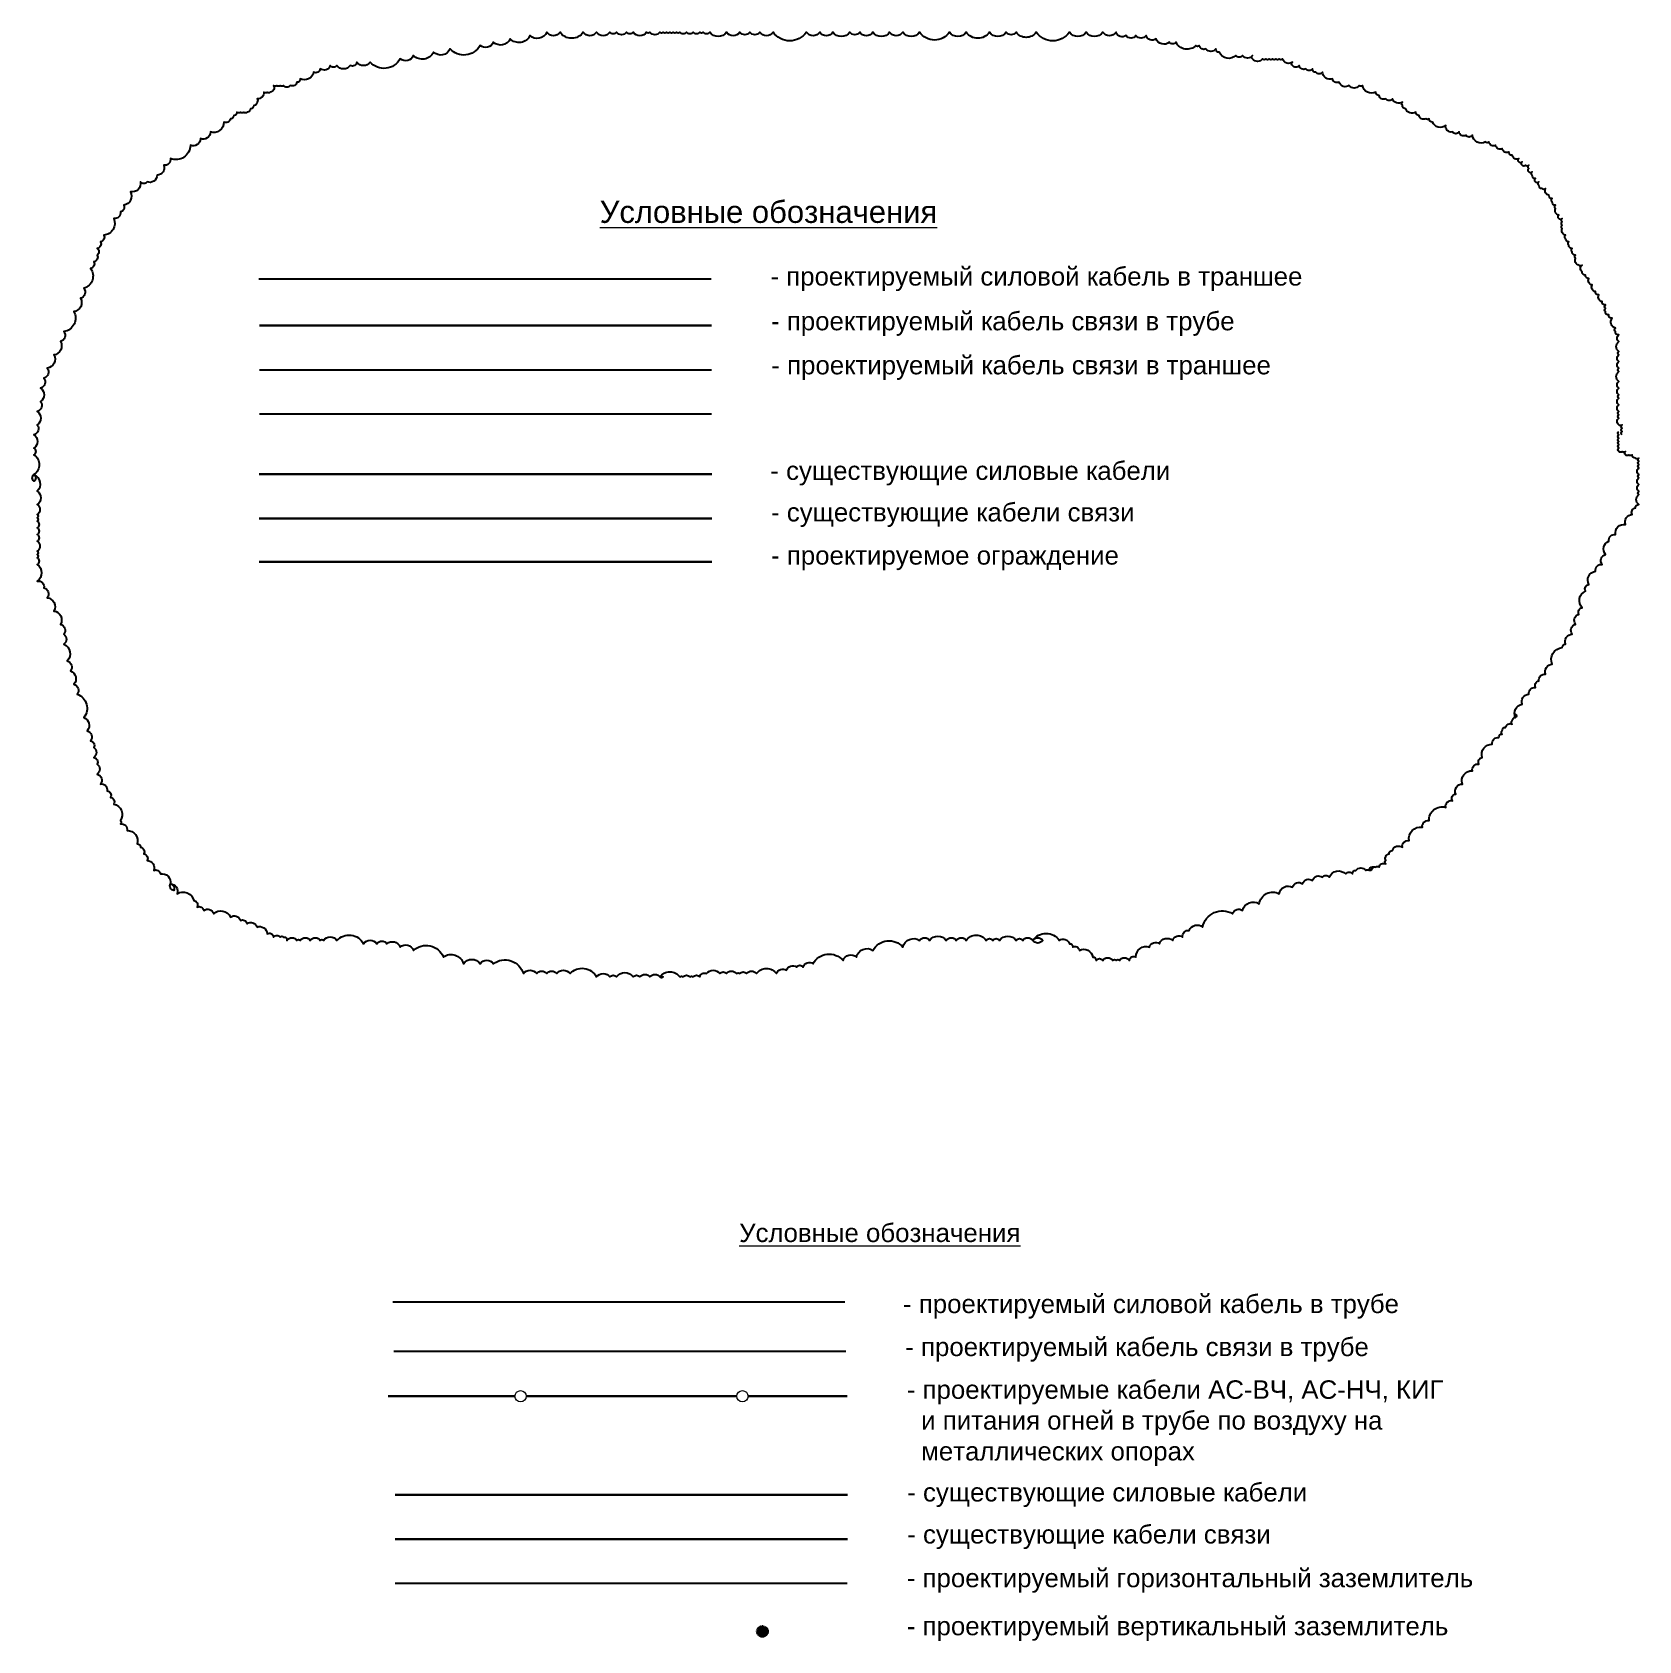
# Model space of a CAD drawing. Header units: millimetres. Extents: x -9712089 to 9811186, y -16952483 to 15586308.
# Drawn here: x 7790 to 29520, y 8968 to 30731 of the extents above; entities that cross this region are included whole.
import ezdxf

# ---------------------------------------------------------------- set-up
doc = ezdxf.new("R2010")
doc.units = ezdxf.units.MM
for name, pattern in [('DASHED', [19.05, 12.7, -6.35]), ('HIDDEN', [9.525, 6.35, -3.175]), ('K5LT3', [13, 8, -2, 1, -2])]:
    doc.linetypes.add(name, pattern=pattern)
doc.layers.add('ТРУБЫ', color=5, linetype='Continuous')
doc.styles.add('ar_10', font='ARIAL.TTF')
doc.linetypes.add('FENCE_1', pattern='A,3,[131,ltypeshp.shx,S=0.8,R=180,X=2.3,Y=0.8],6,[131,ltypeshp.shx,S=0.8,R=0,X=0.7,Y=-0.8],3', length=12)
doc.linetypes.add('POWER_CABLE_EXIST_04', pattern='A,12,-2.4,["<",Standard,S=2.4,R=0,X=0,Y=-1.2],12,[">",Standard,S=2.4,R=0,X=-1.2,Y=-1.2],-4.8', length=31.2)
doc.linetypes.add('POWER_CABLE_PROJECT', pattern='A,36,-2,["W",Standard,S=3,R=0,X=0,Y=-1.5],-5', length=43)
doc.linetypes.add('SVZ_CABLE_EXIST_2', pattern='A,12,-2.4,[133,ltypeshp.shx,S=0.6,R=0,X=5.4,Y=0],5.4,[133,ltypeshp.shx,S=0.4,R=0,X=0.2,Y=0],-1.2,5.4,[133,ltypeshp.shx,S=0.2,R=0,X=-6.2,Y=0],-2.4', length=28.8)
doc.linetypes.add('SVZ_CABLE_PROJ_1', pattern='A,36,["///",Standard,S=3,R=0,X=0,Y=-3],0', length=36)
doc.linetypes.add('SVZ_CABLE_PROJ_3', pattern='A,36,-2,["/",Standard,S=3,R=0,X=0,Y=-1.5],-5', length=43)

msp = doc.modelspace()

# ---------------------------------------------------------------- texts
at = {"color": 5, "linetype": 'Continuous', "lineweight": 5, "ltscale": 0.1, "attachment_point": 1, "style": 'ar_10'}
for s, insert, char_height, width in [('{\\L\\C1;Условные обозначения}', (15466, 28451), 300, 5271.99), ('{\\C1;- проектируемый силовой кабель в траншее}', (17775, 27553), 250, 7700.05), ('{\\C1;- проектируемый кабель связи в трубе}', (17783, 26948), 250, 7700.05), ('{\\C1;- проектируемый кабель связи в траншее}', (17787, 26352), 250, 7700.05), ('{\\C1;- существующие силовые кабели}', (17773, 24924), 250, 7700.05), ('{\\C1;- существующие кабели связи}', (17783, 24362), 250, 7700.05), ('{\\C1;- проектируемое ограждение}', (17783, 23778), 250, 7700.05), ('{\\L\\C1;Условные обозначения}', (17352, 14613), 250, 4574.72), ('{\\C1;- проектируемый силовой кабель в трубе}', (19568, 13652), 250, 7700.05), ('{\\C1;- проектируемый кабель связи в трубе}', (19598, 13070), 250, 7700.05), ('{\\C1;- проектируемые кабели АС-ВЧ, АС-НЧ, КИГ\\P  и питания огней в трубе по воздуху на\\P  металлических опорах}', (19619, 12492), 250, 7503.19), ('{\\C1;- существующие силовые кабели}', (19625, 11103), 250, 7700.05), ('{\\C1;- существующие кабели связи}', (19625, 10534), 250, 7700.05), ('{\\C1;- проектируемый горизонтальный заземлитель}', (19619, 9943), 250, 7700.05), ('{\\C1;- проектируемый вертикальный заземлитель}', (19619, 9293), 250, 7700.05)]:
    msp.add_mtext(s, dxfattribs=dict(at, insert=insert, char_height=char_height, width=width))

# ---------------------------------------------------------------- hatches: boundary and pattern name
at = {"layer": 'ТРУБЫ', "linetype": 'HIDDEN', "ltscale": 2}
msp.add_hatch(color=256, dxfattribs=at).paths.add_polyline_path([(17592, 9095, 1), (17740, 9095, 1)])

# ---------------------------------------------------------------- linework, layer by layer
at = {"ltscale": 2}
msp.add_lwpolyline([(29294, 25285, -0.520567), (29294, 25330, -0.520567), (29294, 25375, -0.520567), (29294, 25420, -0.520567), (29249, 25420, -0.520567), (29249, 25510, -0.520567), (29249, 25555, -0.520567), (29249, 25600, -0.520567), (29249, 25690, -0.520567), (29249, 25780, -0.520567), (29249, 25825, -0.520567), (29249, 25915, -0.520567), (29249, 26005, -0.520567), (29249, 26140, -0.520567), (29249, 26185, -0.520567), (29249, 26275, -0.520567), (29249, 26365, -0.520567), (29249, 26410, -0.520567), (29249, 26545, -0.520567), (29249, 26636, -0.520567), (29204, 26680, -0.520567), (29204, 26726, -0.520567), (29159, 26861, -0.520567), (29114, 26906, -0.520567), (29069, 26951, -0.520567), (29069, 26996, -0.520567), (29069, 27041, -0.520567), (29024, 27086, -0.520567), (28979, 27176, -0.520567), (28934, 27221, -0.520567), (28889, 27311, -0.520567), (28844, 27401, -0.520567), (28799, 27446, -0.520567), (28754, 27491, -0.520567), (28754, 27581, -0.520567), (28709, 27581, -0.520567), (28664, 27671, -0.520567), (28664, 27716, -0.520567), (28619, 27761, -0.520567), (28619, 27806, -0.520567), (28574, 27851, -0.520567), (28574, 27896, -0.520567), (28529, 27941, -0.520567), (28529, 27986, -0.520567), (28484, 28076, -0.520567), (28484, 28121, -0.520567), (28484, 28166, -0.520567), (28484, 28211, -0.520567), (28439, 28211, -0.520567), (28439, 28256, -0.520567), (28394, 28346, -0.520567), (28394, 28391, -0.520567), (28349, 28436, -0.520567), (28349, 28481, -0.520567), (28304, 28526, -0.520567), (28259, 28616, -0.520567), (28214, 28616, -0.520567), (28169, 28661, -0.520567), (28169, 28706, -0.520567), (28124, 28706, -0.520567), (28124, 28751, -0.520567), (28078, 28796, -0.520567), (28078, 28841, -0.520567), (28033, 28841, -0.520567), (28033, 28886, -0.520567), (28033, 28931, -0.520567), (27988, 28931, -0.520567), (27988, 28931, -0.520567), (27943, 28931, -0.520567), (27943, 28976, -0.520567), (27898, 28976, -0.520567), (27898, 29021, -0.520567), (27808, 29066, -0.520567), (27763, 29111, -0.520567), (27673, 29156, -0.520567), (27583, 29201, -0.520567), (27493, 29246, -0.520567), (27448, 29246, -0.520567), (27268, 29336, -0.520567), (27178, 29336, -0.520567), (27088, 29381, -0.520567), (26998, 29381, -0.520567), (26908, 29471, -0.520567), (26728, 29516, -0.520567), (26682, 29561, -0.520567), (26637, 29561, -0.520567), (26547, 29606, -0.520567), (26502, 29651, -0.520567), (26367, 29696, -0.520567), (26322, 29741, -0.520567), (26322, 29786, -0.520567), (26187, 29831, -0.520567), (26097, 29831, -0.520567), (26007, 29876, -0.520567), (25962, 29921, -0.520567), (25782, 30011, -0.520567), (25737, 30011, -0.520567), (25602, 30011, -0.520567), (25467, 30056, -0.520567), (25376, 30101, -0.520567), (25241, 30191, -0.520567), (25151, 30191, -0.520567), (25106, 30236, -0.520567), (25016, 30236, -0.520567), (24926, 30281, -0.520567), (24836, 30281, -0.520567), (24836, 30326, -0.520567), (24701, 30371, -0.520567), (24656, 30371, -0.520567), (24611, 30371, -0.520567), (24566, 30371, -0.520567), (24566, 30371, -0.520567), (24521, 30371, -0.520567), (24476, 30371, -0.520567), (24431, 30371, -0.520567), (24296, 30371, -0.520567), (24296, 30416, -0.520567), (24161, 30416, -0.520567), (24071, 30416, -0.520567), (23845, 30461, -0.520567), (23800, 30506, -0.520567), (23665, 30506, -0.520567), (23575, 30551, -0.520567), (23530, 30551, -0.520567), (23260, 30596, -0.520567), (23170, 30596, -0.520567), (22990, 30641, -0.520567), (22855, 30686, -0.520567), (22719, 30686, -0.520567), (22584, 30686, -0.520567), (22449, 30731, -0.520567), (22269, 30731, -0.520567), (22044, 30731, -0.520567), (21819, 30731, -0.520567), (21369, 30731, -0.520567), (21098, 30731, -0.520567), (20963, 30731, -0.520567), (20738, 30731, -0.520567), (20423, 30731, -0.520567), (20198, 30731, -0.520567), (19792, 30731, -0.520567), (19567, 30731, -0.520567), (19387, 30731, -0.520567), (19162, 30731, -0.520567), (18982, 30731, -0.520567), (18847, 30731, -0.520567), (18621, 30731, -0.520567), (18441, 30731, -0.520567), (18261, 30731, -0.520567), (17811, 30731, -0.520567), (17631, 30731, -0.520567), (17496, 30731, -0.520567), (17361, 30731, -0.520567), (17180, 30731, -0.520567), (16955, 30731, -0.520567), (16865, 30731, -0.520567), (16820, 30731, -0.520567), (16730, 30731, -0.520567), (16640, 30731, -0.520567), (16550, 30731, -0.520567), (16505, 30731, -0.520567), (16460, 30731, -0.520567), (16415, 30731, -0.520567), (16415, 30731, -0.520567), (16370, 30731, -0.520567), (16325, 30731, -0.520567), (16280, 30731, -0.520567), (16145, 30731, -0.520567), (16100, 30731, -0.520567), (15919, 30731, -0.520567), (15829, 30731, -0.520567), (15694, 30731, -0.520567), (15604, 30731, -0.520567), (15424, 30731, -0.520567), (15244, 30731, -0.520567), (14929, 30731, -0.520567), (14749, 30731, -0.520567), (14523, 30686, -0.520567), (14253, 30641, -0.520567), (14028, 30596, -0.520567), (13848, 30551, -0.520567), (13443, 30506, -0.520567), (13217, 30461, -0.520567), (12947, 30416, -0.520567), (12767, 30371, -0.520567), (12362, 30326, -0.520567), (12182, 30326, -0.520567), (12092, 30281, -0.520567), (11912, 30281, -0.520567), (11821, 30281, -0.520567), (11686, 30236, -0.520567), (11596, 30191, -0.520567), (11416, 30101, -0.520567), (11371, 30056, -0.520567), (11281, 30011, -0.520567), (11191, 30011, -0.520567), (11146, 30011, -0.520567), (11101, 30011, -0.520567), (11056, 30011, -0.520567), (11011, 29921, -0.520567), (10966, 29921, -0.520567), (10921, 29921, -0.520567), (10831, 29831, -0.520567), (10831, 29786, -0.520567), (10786, 29741, -0.520567), (10741, 29696, -0.520567), (10741, 29696, -0.520567), (10696, 29651, -0.520567), (10651, 29651, -0.520567), (10606, 29651, -0.520567), (10560, 29651, -0.520567), (10516, 29606, -0.520567), (10471, 29561, -0.520567), (10380, 29516, -0.520567), (10200, 29381, -0.520567), (10065, 29291, -0.520567), (9930, 29201, -0.520567), (9660, 29021, -0.520567), (9570, 28931, -0.520567), (9480, 28796, -0.520567), (9345, 28706, -0.520567), (9255, 28706, -0.520567), (9119, 28571, -0.520567), (9029, 28391, -0.520567), (8984, 28301, -0.520567), (8894, 28211, -0.520567), (8759, 27986, -0.520567), (8714, 27896, -0.520567), (8669, 27806, -0.520567), (8669, 27716, -0.520567), (8624, 27626, -0.520567), (8579, 27536, -0.520567), (8489, 27266, -0.520567), (8444, 27131, -0.520567), (8354, 26951, -0.520567), (8219, 26680, -0.520567), (8174, 26545, -0.520567), (8084, 26365, -0.520567), (7994, 26185, -0.520567), (7949, 26050, -0.520567), (7904, 25915, -0.520567), (7904, 25735, -0.520567), (7859, 25600, -0.520567), (7859, 25420, -0.520567), (7814, 25285, -0.520567), (7814, 25105, -0.520567), (7814, 25015, -0.520567), (7814, 24745, -0.520567), (7814, 24655, -0.520567), (7814, 24655, -0.520567), (7814, 24745, -0.520567), (7859, 24520, -0.520567), (7859, 24340, -0.520567), (7859, 24205, -0.520567), (7859, 24160, -0.520567), (7859, 24115, -0.520567), (7859, 24025, -0.520567), (7859, 23935, -0.520567), (7859, 23845, -0.520567), (7859, 23710, -0.520567), (7859, 23665, -0.520567), (7859, 23620, -0.520567), (7859, 23530, -0.520567), (7859, 23305, -0.520567), (7949, 23215, -0.520567), (7994, 23080, -0.520567), (8084, 22900, -0.520567), (8174, 22720, -0.520567), (8219, 22585, -0.520567), (8219, 22450, -0.520567), (8264, 22225, -0.520567), (8309, 22089, -0.520567), (8354, 21909, -0.520567), (8399, 21774, -0.520567), (8489, 21459, -0.520567), (8534, 21279, -0.520567), (8579, 21144, -0.520567), (8624, 21054, -0.520567), (8624, 20919, -0.520567), (8669, 20829, -0.520567), (8669, 20694, -0.520567), (8714, 20559, -0.520567), (8804, 20469, -0.520567), (8849, 20379, -0.520567), (8894, 20289, -0.520567), (8984, 20064, -0.520567), (8984, 20019, -0.520567), (9074, 19929, -0.520567), (9210, 19749, -0.520567), (9255, 19704, -0.520567), (9300, 19614, -0.520567), (9345, 19524, -0.520567), (9435, 19389, -0.520567), (9525, 19344, -0.520567), (9660, 19209, -0.520567), (9705, 19119, -0.520567), (9705, 19119, -0.520567), (9660, 19209, -0.520567), (9750, 19074, -0.520567), (9975, 18984, -0.520567), (10020, 18894, -0.520567), (10110, 18849, -0.520567), (10245, 18804, -0.520567), (10471, 18759, -0.520567), (10606, 18714, -0.520567), (10696, 18669, -0.520567), (10831, 18624, -0.520567), (10966, 18534, -0.520567), (11056, 18489, -0.520567), (11146, 18489, -0.520567), (11191, 18489, -0.520567), (11236, 18444, -0.520567), (11371, 18444, -0.520567), (11416, 18444, -0.520567), (11551, 18444, -0.520567), (11686, 18444, -0.520567), (11731, 18444, -0.520567), (11912, 18444, -0.520567), (12272, 18399, -0.520567), (12452, 18399, -0.520567), (12587, 18399, -0.520567), (12767, 18354, -0.520567), (12947, 18309, -0.520567), (13353, 18219, -0.520567), (13623, 18129, -0.520567), (13848, 18129, -0.520567), (14028, 18129, -0.520567), (14433, 17994, -0.520567), (14614, 17994, -0.520567), (14749, 17994, -0.520567), (14884, 17994, -0.520567), (15064, 17994, -0.520567), (15424, 17949, -0.520567), (15604, 17949, -0.520567), (15694, 17949, -0.520567), (15919, 17949, -0.520567), (16010, 17949, -0.520567), (16145, 17949, -0.520567), (16280, 17949, -0.520567), (16325, 17949, -0.520567), (16325, 17949, -0.520567), (16280, 17949, -0.520567), (16550, 17949, -0.520567), (16595, 17949, -0.520567), (16685, 17949, -0.520567), (16730, 17949, -0.520567), (16820, 17949, -0.520567), (16910, 17994, -0.520567), (17090, 17994, -0.520567), (17180, 17994, -0.520567), (17315, 17994, -0.520567), (17361, 17994, -0.520567), (17451, 17994, -0.520567), (17586, 17994, -0.520567), (17856, 17994, -0.520567), (17991, 18039, -0.520567), (18126, 18084, -0.520567), (18216, 18084, -0.520567), (18351, 18129, -0.520567), (18757, 18174, -0.520567), (18937, 18219, -0.520567), (19162, 18309, -0.520567), (19567, 18354, -0.520567), (19792, 18444, -0.520567), (19928, 18444, -0.520567), (20153, 18444, -0.520567), (20288, 18444, -0.520567), (20423, 18444, -0.520567), (20693, 18444, -0.520567), (20783, 18444, -0.520567), (20873, 18444, -0.520567), (21098, 18444, -0.520567), (21188, 18444, -0.520567), (21323, 18444, -0.520567), (21459, 18444, -0.520567), (21459, 18444, -0.520567), (21323, 18444, -0.520567), (21684, 18444, -0.520567), (21819, 18399, -0.520567), (21864, 18354, -0.520567), (21954, 18309, -0.520567), (22134, 18219, -0.520567), (22179, 18174, -0.520567), (22269, 18174, -0.520567), (22404, 18174, -0.520567), (22449, 18174, -0.520567), (22494, 18174, -0.520567), (22629, 18174, -0.520567), (22719, 18219, -0.520567), (22900, 18354, -0.520567), (23035, 18399, -0.520567), (23215, 18444, -0.520567), (23350, 18489, -0.520567), (23440, 18579, -0.520567), (23620, 18624, -0.520567), (24026, 18804, -0.520567), (24161, 18849, -0.520567), (24386, 18939, -0.520567), (24656, 19074, -0.520567), (24836, 19164, -0.520567), (24971, 19209, -0.520567), (25106, 19254, -0.520567), (25241, 19299, -0.520567), (25331, 19299, -0.520567), (25557, 19344, -0.520567), (25647, 19344, -0.520567), (25692, 19389, -0.520567), (25827, 19389, -0.520567), (25872, 19389, -0.520567), (25917, 19434, -0.520567), (25917, 19434, -0.520567), (25872, 19389, -0.520567), (25962, 19434, -0.520567), (26007, 19434, -0.520567), (26097, 19479, -0.520567), (26097, 19524, -0.520567), (26142, 19614, -0.520567), (26187, 19659, -0.520567), (26322, 19704, -0.520567), (26412, 19794, -0.520567), (26592, 19974, -0.520567), (26682, 20064, -0.520567), (26908, 20244, -0.520567), (26998, 20334, -0.520567), (27043, 20424, -0.520567), (27133, 20559, -0.520567), (27268, 20739, -0.520567), (27358, 20829, -0.520567), (27403, 20919, -0.520567), (27538, 21099, -0.520567), (27628, 21189, -0.520567), (27673, 21234, -0.520567), (27673, 21279, -0.520567), (27718, 21324, -0.520567), (27808, 21369, -0.520567), (27808, 21414, -0.520567), (27853, 21459, -0.520567), (27853, 21504, -0.520567), (27853, 21504, -0.520567), (27853, 21459, -0.520567), (27943, 21639, -0.520567), (28033, 21774, -0.520567), (28124, 21864, -0.520567), (28169, 21954, -0.520567), (28259, 22044, -0.520567), (28349, 22179, -0.520567), (28484, 22405, -0.520567), (28529, 22450, -0.520567), (28619, 22585, -0.520567), (28664, 22720, -0.520567), (28709, 22855, -0.520567), (28754, 22945, -0.520567), (28799, 23170, -0.520567), (28844, 23260, -0.520567), (28934, 23440, -0.520567), (29024, 23530, -0.520567), (29069, 23665, -0.520567), (29114, 23845, -0.520567), (29204, 23935, -0.520567), (29339, 24070, -0.520567), (29429, 24205, -0.520567), (29474, 24295, -0.520567), (29520, 24340, -0.520567), (29520, 24475, -0.520567), (29520, 24520, -0.520567), (29520, 24610, -0.520567), (29520, 24700, -0.520567), (29520, 24745, -0.520567), (29520, 24835, -0.520567), (29520, 24880, -0.520567), (29520, 24925, -0.520567), (29520, 24970, -0.520567), (29474, 24970, -0.520567), (29429, 25015, -0.520567), (29384, 25015, -0.520567), (29339, 25015, -0.520567), (29339, 25060, -0.520567), (29294, 25060, -0.520567), (29249, 25060, -0.520567), (29249, 25105, -0.520567), (29249, 25150, -0.520567), (29249, 25195, -0.520567), (29249, 25240, -0.520567), (29249, 25285, -0.520567), (29249, 25330)], format="xyb", dxfattribs=at)
at = {"color": 4, "linetype": 'POWER_CABLE_PROJECT', "lineweight": 30, "ltscale": 50, "const_width": 30}
msp.add_lwpolyline([(10855, 27392), (16974, 27392)], dxfattribs=at)
at = {"color": 4, "linetype": 'SVZ_CABLE_PROJ_3', "lineweight": 30, "ltscale": 50, "const_width": 30}
for points in [[(10862, 26763), (16981, 26763)], [(12677, 12885), (18796, 12885)]]:
    msp.add_lwpolyline(points, dxfattribs=at)
at = {"color": 4, "linetype": 'SVZ_CABLE_PROJ_1', "lineweight": 5, "ltscale": 50, "const_width": 30}
msp.add_lwpolyline([(10862, 26161), (16981, 26161)], dxfattribs=at)
at = {"color": 4, "linetype": 'DASHED', "lineweight": 5, "ltscale": 50, "const_width": 30}
for points in [[(10862, 25566), (16981, 25566)], [(12666, 13551), (18784, 13551)]]:
    msp.add_lwpolyline(points, dxfattribs=at)
at = {"color": 12, "linetype": 'POWER_CABLE_EXIST_04', "lineweight": 30, "ltscale": 200}
msp.add_lwpolyline([(10862, 24751), (16981, 24751)], dxfattribs=at)
at = {"color": 12, "linetype": 'SVZ_CABLE_EXIST_2', "lineweight": 30, "ltscale": 200}
msp.add_lwpolyline([(10862, 24151), (16981, 24151)], dxfattribs=at)
at = {"color": 1, "linetype": 'FENCE_1', "lineweight": 30, "ltscale": 200}
msp.add_lwpolyline([(10862, 23567), (16981, 23567)], dxfattribs=at)
at = {"color": 4, "lineweight": 5, "ltscale": 50, "const_width": 30}
for points in [[(12604, 12277), (14320, 12277)], [(14471, 12277), (17320, 12277)], [(17471, 12277), (18817, 12277)]]:
    msp.add_lwpolyline(points, dxfattribs=at)
at = {"color": 12, "linetype": 'POWER_CABLE_EXIST_04', "lineweight": 30, "ltscale": 50}
msp.add_lwpolyline([(12699, 10945), (18817, 10945)], dxfattribs=at)
at = {"color": 12, "linetype": 'SVZ_CABLE_EXIST_2', "lineweight": 30, "ltscale": 50}
msp.add_lwpolyline([(12699, 10345), (18817, 10345)], dxfattribs=at)
at = {"color": 4, "linetype": 'K5LT3', "lineweight": 5, "ltscale": 50, "const_width": 30}
msp.add_lwpolyline([(12699, 9745), (18817, 9745)], dxfattribs=at)
at = {"color": 4, "lineweight": 5, "ltscale": 50}
for centre in [(14396, 12277), (17396, 12277)]:
    msp.add_circle(centre, 75.9, dxfattribs=at)
at = {"layer": 'ТРУБЫ', "linetype": 'HIDDEN', "ltscale": 2}
msp.add_circle((17666, 9095), 73.8, dxfattribs=at)

msp.set_redraw_order([(e.dxf.handle, doc.entitydb.next_handle()) for e in msp.query("TEXT MTEXT ATTDEF DIMENSION ARC_DIMENSION")])  # texts and dimensions are drawn at this point

doc.saveas('drawing.dxf')
